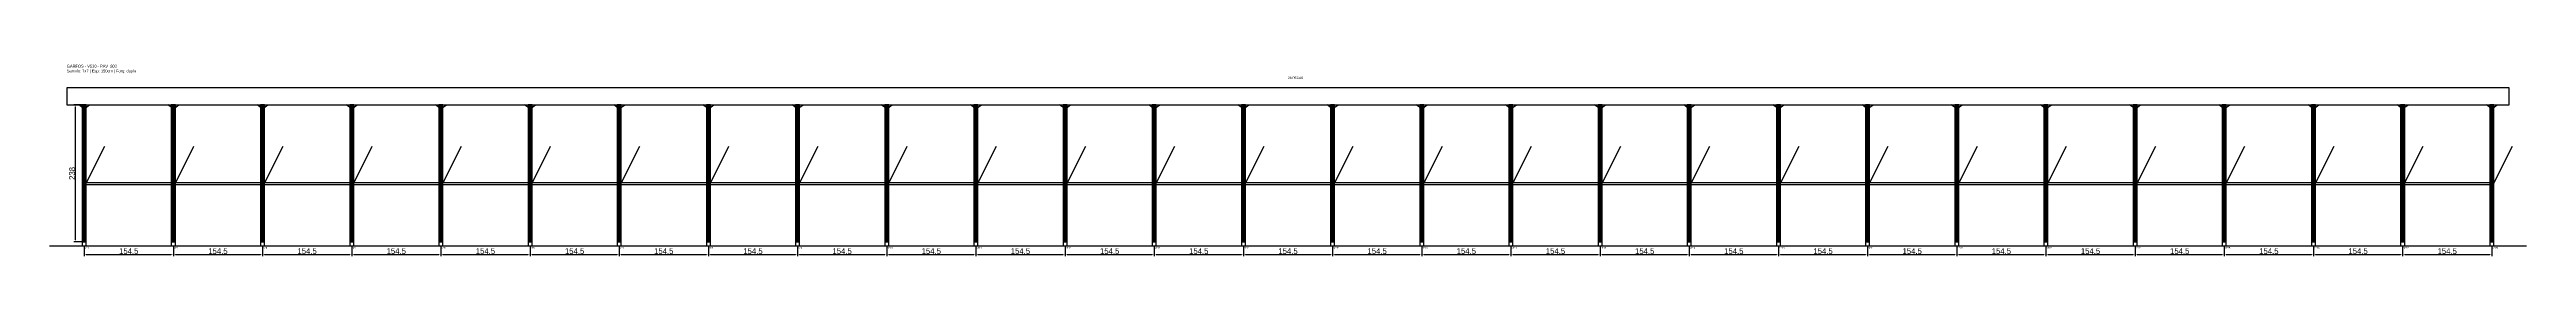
# Model space of a CAD drawing. Header units: metres. Extents: x -30 to 4261, y -25 to 308.
import ezdxf

# ---------------------------------------------------------------- set-up
doc = ezdxf.new("R2010")
doc.units = ezdxf.units.M
for name, color, linetype in [('BARRA_ANCORAGEM', 1, 'Continuous'), ('COTA', 241, 'Continuous'), ('GARFOS OK', 3, 'Continuous'), ('NOME DA VIGA', 6, 'Continuous'), ('SARR_7x7', 40, 'Continuous'), ('TIRAS REESCORAMENTO', 252, 'Continuous'), ('VIGAS', 3, 'Continuous')]:
    doc.layers.add(name, color=color, linetype=linetype)
doc.dimstyles.new('EZ DXF', dxfattribs={"dimtxt": 10, "dimasz": 3.5, "dimexe": 3, "dimexo": 1.5, "dimgap": 1, "dimtad": 1, "dimdec": 1, "dimdsep": 46, "dimcen": 2.5, "dimazin": 3, "dimtfac": 1, "dimtmove": 0, "dimatfit": 3})

msp = doc.modelspace()

# ---------------------------------------------------------------- hatches: boundary and pattern name
at = {"layer": 'COTA'}
h = msp.add_hatch(dxfattribs=at)
h.set_pattern_fill('ANSI31', scale=0.5)
h.paths.add_polyline_path([(26.5, 0), (33.5, 0), (33.5, 238), (26.5, 238)])
h = msp.add_hatch(dxfattribs=at)
h.set_pattern_fill('ANSI31', scale=0.5)
h.paths.add_polyline_path([(180.98, 0), (187.98, 0), (187.98, 238), (180.98, 238)])
h = msp.add_hatch(dxfattribs=at)
h.set_pattern_fill('ANSI31', scale=0.5)
h.paths.add_polyline_path([(335.46, 0), (342.46, 0), (342.46, 238), (335.46, 238)])
h = msp.add_hatch(dxfattribs=at)
h.set_pattern_fill('ANSI31', scale=0.5)
h.paths.add_polyline_path([(489.94, 0), (496.94, 0), (496.94, 238), (489.94, 238)])
h = msp.add_hatch(dxfattribs=at)
h.set_pattern_fill('ANSI31', scale=0.5)
h.paths.add_polyline_path([(644.43, 0), (651.43, 0), (651.43, 238), (644.43, 238)])
h = msp.add_hatch(dxfattribs=at)
h.set_pattern_fill('ANSI31', scale=0.5)
h.paths.add_polyline_path([(798.91, 0), (805.91, 0), (805.91, 238), (798.91, 238)])
h = msp.add_hatch(dxfattribs=at)
h.set_pattern_fill('ANSI31', scale=0.5)
h.paths.add_polyline_path([(953.39, 0), (960.39, 0), (960.39, 238), (953.39, 238)])
h = msp.add_hatch(dxfattribs=at)
h.set_pattern_fill('ANSI31', scale=0.5)
h.paths.add_polyline_path([(1107.87, 0), (1114.87, 0), (1114.87, 238), (1107.87, 238)])
h = msp.add_hatch(dxfattribs=at)
h.set_pattern_fill('ANSI31', scale=0.5)
h.paths.add_polyline_path([(1262.35, 0), (1269.35, 0), (1269.35, 238), (1262.35, 238)])
h = msp.add_hatch(dxfattribs=at)
h.set_pattern_fill('ANSI31', scale=0.5)
h.paths.add_polyline_path([(1416.83, 0), (1423.83, 0), (1423.83, 238), (1416.83, 238)])
h = msp.add_hatch(dxfattribs=at)
h.set_pattern_fill('ANSI31', scale=0.5)
h.paths.add_polyline_path([(1571.31, 0), (1578.31, 0), (1578.31, 238), (1571.31, 238)])
h = msp.add_hatch(dxfattribs=at)
h.set_pattern_fill('ANSI31', scale=0.5)
h.paths.add_polyline_path([(1725.8, 0), (1732.8, 0), (1732.8, 238), (1725.8, 238)])
h = msp.add_hatch(dxfattribs=at)
h.set_pattern_fill('ANSI31', scale=0.5)
h.paths.add_polyline_path([(1880.28, 0), (1887.28, 0), (1887.28, 238), (1880.28, 238)])
h = msp.add_hatch(dxfattribs=at)
h.set_pattern_fill('ANSI31', scale=0.5)
h.paths.add_polyline_path([(2034.76, 0), (2041.76, 0), (2041.76, 238), (2034.76, 238)])
h = msp.add_hatch(dxfattribs=at)
h.set_pattern_fill('ANSI31', scale=0.5)
h.paths.add_polyline_path([(2189.24, 0), (2196.24, 0), (2196.24, 238), (2189.24, 238)])
h = msp.add_hatch(dxfattribs=at)
h.set_pattern_fill('ANSI31', scale=0.5)
h.paths.add_polyline_path([(2343.72, 0), (2350.72, 0), (2350.72, 238), (2343.72, 238)])
h = msp.add_hatch(dxfattribs=at)
h.set_pattern_fill('ANSI31', scale=0.5)
h.paths.add_polyline_path([(2498.2, 0), (2505.2, 0), (2505.2, 238), (2498.2, 238)])
h = msp.add_hatch(dxfattribs=at)
h.set_pattern_fill('ANSI31', scale=0.5)
h.paths.add_polyline_path([(2652.69, 0), (2659.69, 0), (2659.69, 238), (2652.69, 238)])
h = msp.add_hatch(dxfattribs=at)
h.set_pattern_fill('ANSI31', scale=0.5)
h.paths.add_polyline_path([(2807.17, 0), (2814.17, 0), (2814.17, 238), (2807.17, 238)])
h = msp.add_hatch(dxfattribs=at)
h.set_pattern_fill('ANSI31', scale=0.5)
h.paths.add_polyline_path([(2961.65, 0), (2968.65, 0), (2968.65, 238), (2961.65, 238)])
h = msp.add_hatch(dxfattribs=at)
h.set_pattern_fill('ANSI31', scale=0.5)
h.paths.add_polyline_path([(3116.13, 0), (3123.13, 0), (3123.13, 238), (3116.13, 238)])
h = msp.add_hatch(dxfattribs=at)
h.set_pattern_fill('ANSI31', scale=0.5)
h.paths.add_polyline_path([(3270.61, 0), (3277.61, 0), (3277.61, 238), (3270.61, 238)])
h = msp.add_hatch(dxfattribs=at)
h.set_pattern_fill('ANSI31', scale=0.5)
h.paths.add_polyline_path([(3425.09, 0), (3432.09, 0), (3432.09, 238), (3425.09, 238)])
h = msp.add_hatch(dxfattribs=at)
h.set_pattern_fill('ANSI31', scale=0.5)
h.paths.add_polyline_path([(3579.57, 0), (3586.57, 0), (3586.57, 238), (3579.57, 238)])
h = msp.add_hatch(dxfattribs=at)
h.set_pattern_fill('ANSI31', scale=0.5)
h.paths.add_polyline_path([(3734.06, 0), (3741.06, 0), (3741.06, 238), (3734.06, 238)])
h = msp.add_hatch(dxfattribs=at)
h.set_pattern_fill('ANSI31', scale=0.5)
h.paths.add_polyline_path([(3888.54, 0), (3895.54, 0), (3895.54, 238), (3888.54, 238)])
h = msp.add_hatch(dxfattribs=at)
h.set_pattern_fill('ANSI31', scale=0.5)
h.paths.add_polyline_path([(4043.02, 0), (4050.02, 0), (4050.02, 238), (4043.02, 238)])
h = msp.add_hatch(dxfattribs=at)
h.set_pattern_fill('ANSI31', scale=0.5)
h.paths.add_polyline_path([(4197.5, 0), (4204.5, 0), (4204.5, 238), (4197.5, 238)])

# ---------------------------------------------------------------- linework, layer by layer
at = {"layer": 'BARRA_ANCORAGEM'}
for p, q in [((30, 95.2), (65.7, 166.6)), ((184.48, 95.2), (220.18, 166.6)), ((338.96, 95.2), (374.66, 166.6)), ((493.44, 95.2), (529.14, 166.6)), ((647.93, 95.2), (683.63, 166.6)), ((802.41, 95.2), (838.11, 166.6)), ((956.89, 95.2), (992.59, 166.6)), ((1111.37, 95.2), (1147.07, 166.6)), ((1265.85, 95.2), (1301.55, 166.6)), ((1420.33, 95.2), (1456.03, 166.6)), ((1574.81, 95.2), (1610.51, 166.6)), ((1729.3, 95.2), (1765, 166.6)), ((1883.78, 95.2), (1919.48, 166.6)), ((2038.26, 95.2), (2073.96, 166.6)), ((2192.74, 95.2), (2228.44, 166.6)), ((2347.22, 95.2), (2382.92, 166.6)), ((2501.7, 95.2), (2537.4, 166.6)), ((2656.19, 95.2), (2691.89, 166.6)), ((2810.67, 95.2), (2846.37, 166.6)), ((2965.15, 95.2), (3000.85, 166.6)), ((3119.63, 95.2), (3155.33, 166.6)), ((3274.11, 95.2), (3309.81, 166.6)), ((3428.59, 95.2), (3464.29, 166.6)), ((3583.07, 95.2), (3618.77, 166.6)), ((3737.56, 95.2), (3773.26, 166.6)), ((3892.04, 95.2), (3927.74, 166.6)), ((4046.52, 95.2), (4082.22, 166.6)), ((4201, 95.2), (4236.7, 166.6))]:
    msp.add_line(p, q, dxfattribs=at)
at = {"layer": 'GARFOS OK'}
for p, q in [((30, 231), (20.5, 238)), ((20.5, 238), (39.5, 238)), ((30, 231), (39.5, 238)), ((184.48, 231), (174.98, 238)), ((174.98, 238), (193.98, 238)), ((184.48, 231), (193.98, 238)), ((338.96, 231), (329.46, 238)), ((329.46, 238), (348.46, 238)), ((338.96, 231), (348.46, 238)), ((493.44, 231), (483.94, 238)), ((483.94, 238), (502.94, 238)), ((493.44, 231), (502.94, 238)), ((647.93, 231), (638.43, 238)), ((638.43, 238), (657.43, 238)), ((647.93, 231), (657.43, 238)), ((802.41, 231), (792.91, 238)), ((792.91, 238), (811.91, 238)), ((802.41, 231), (811.91, 238)), ((956.89, 231), (947.39, 238)), ((947.39, 238), (966.39, 238)), ((956.89, 231), (966.39, 238)), ((1111.37, 231), (1101.87, 238)), ((1101.87, 238), (1120.87, 238)), ((1111.37, 231), (1120.87, 238)), ((1265.85, 231), (1256.35, 238)), ((1256.35, 238), (1275.35, 238)), ((1265.85, 231), (1275.35, 238)), ((1420.33, 231), (1410.83, 238)), ((1410.83, 238), (1429.83, 238)), ((1420.33, 231), (1429.83, 238)), ((1574.81, 231), (1565.31, 238)), ((1565.31, 238), (1584.31, 238)), ((1574.81, 231), (1584.31, 238)), ((1729.3, 231), (1719.8, 238)), ((1719.8, 238), (1738.8, 238)), ((1729.3, 231), (1738.8, 238)), ((1883.78, 231), (1874.28, 238)), ((1874.28, 238), (1893.28, 238)), ((1883.78, 231), (1893.28, 238)), ((2038.26, 231), (2028.76, 238)), ((2028.76, 238), (2047.76, 238)), ((2038.26, 231), (2047.76, 238)), ((2192.74, 231), (2183.24, 238)), ((2183.24, 238), (2202.24, 238)), ((2192.74, 231), (2202.24, 238)), ((2347.22, 231), (2337.72, 238)), ((2337.72, 238), (2356.72, 238)), ((2347.22, 231), (2356.72, 238)), ((2501.7, 231), (2492.2, 238)), ((2492.2, 238), (2511.2, 238)), ((2501.7, 231), (2511.2, 238)), ((2656.19, 231), (2646.69, 238)), ((2646.69, 238), (2665.69, 238)), ((2656.19, 231), (2665.69, 238)), ((2810.67, 231), (2801.17, 238)), ((2801.17, 238), (2820.17, 238)), ((2810.67, 231), (2820.17, 238)), ((2965.15, 231), (2955.65, 238)), ((2955.65, 238), (2974.65, 238)), ((2965.15, 231), (2974.65, 238)), ((3119.63, 231), (3110.13, 238)), ((3110.13, 238), (3129.13, 238)), ((3119.63, 231), (3129.13, 238)), ((3274.11, 231), (3264.61, 238)), ((3264.61, 238), (3283.61, 238)), ((3274.11, 231), (3283.61, 238)), ((3428.59, 231), (3419.09, 238)), ((3419.09, 238), (3438.09, 238)), ((3428.59, 231), (3438.09, 238)), ((3583.07, 231), (3573.57, 238)), ((3573.57, 238), (3592.57, 238)), ((3583.07, 231), (3592.57, 238)), ((3737.56, 231), (3728.06, 238)), ((3728.06, 238), (3747.06, 238)), ((3737.56, 231), (3747.06, 238)), ((3892.04, 231), (3882.54, 238)), ((3882.54, 238), (3901.54, 238)), ((3892.04, 231), (3901.54, 238)), ((4046.52, 231), (4037.02, 238)), ((4037.02, 238), (4056.02, 238)), ((4046.52, 231), (4056.02, 238)), ((4201, 231), (4191.5, 238)), ((4191.5, 238), (4210.5, 238)), ((4201, 231), (4210.5, 238))]:
    msp.add_line(p, q, dxfattribs=at)
at = {"layer": 'GARFOS OK', "linetype": 'CONTINUOUS'}
msp.add_line((-30, -7), (4261, -7), dxfattribs=at)
at = {"layer": 'GARFOS OK'}
for points in [[(26.5, 0), (33.5, 0), (33.5, 238), (26.5, 238), (26.5, 0)], [(180.98, 0), (187.98, 0), (187.98, 238), (180.98, 238), (180.98, 0)], [(335.46, 0), (342.46, 0), (342.46, 238), (335.46, 238), (335.46, 0)], [(489.94, 0), (496.94, 0), (496.94, 238), (489.94, 238), (489.94, 0)], [(644.43, 0), (651.43, 0), (651.43, 238), (644.43, 238), (644.43, 0)], [(798.91, 0), (805.91, 0), (805.91, 238), (798.91, 238), (798.91, 0)], [(953.39, 0), (960.39, 0), (960.39, 238), (953.39, 238), (953.39, 0)], [(1107.87, 0), (1114.87, 0), (1114.87, 238), (1107.87, 238), (1107.87, 0)], [(1262.35, 0), (1269.35, 0), (1269.35, 238), (1262.35, 238), (1262.35, 0)], [(1416.83, 0), (1423.83, 0), (1423.83, 238), (1416.83, 238), (1416.83, 0)], [(1571.31, 0), (1578.31, 0), (1578.31, 238), (1571.31, 238), (1571.31, 0)], [(1725.8, 0), (1732.8, 0), (1732.8, 238), (1725.8, 238), (1725.8, 0)], [(1880.28, 0), (1887.28, 0), (1887.28, 238), (1880.28, 238), (1880.28, 0)], [(2034.76, 0), (2041.76, 0), (2041.76, 238), (2034.76, 238), (2034.76, 0)], [(2189.24, 0), (2196.24, 0), (2196.24, 238), (2189.24, 238), (2189.24, 0)], [(2343.72, 0), (2350.72, 0), (2350.72, 238), (2343.72, 238), (2343.72, 0)], [(2498.2, 0), (2505.2, 0), (2505.2, 238), (2498.2, 238), (2498.2, 0)], [(2652.69, 0), (2659.69, 0), (2659.69, 238), (2652.69, 238), (2652.69, 0)], [(2807.17, 0), (2814.17, 0), (2814.17, 238), (2807.17, 238), (2807.17, 0)], [(2961.65, 0), (2968.65, 0), (2968.65, 238), (2961.65, 238), (2961.65, 0)], [(3116.13, 0), (3123.13, 0), (3123.13, 238), (3116.13, 238), (3116.13, 0)], [(3270.61, 0), (3277.61, 0), (3277.61, 238), (3270.61, 238), (3270.61, 0)], [(3425.09, 0), (3432.09, 0), (3432.09, 238), (3425.09, 238), (3425.09, 0)], [(3579.57, 0), (3586.57, 0), (3586.57, 238), (3579.57, 238), (3579.57, 0)], [(3734.06, 0), (3741.06, 0), (3741.06, 238), (3734.06, 238), (3734.06, 0)], [(3888.54, 0), (3895.54, 0), (3895.54, 238), (3888.54, 238), (3888.54, 0)], [(4043.02, 0), (4050.02, 0), (4050.02, 238), (4043.02, 238), (4043.02, 0)], [(4197.5, 0), (4204.5, 0), (4204.5, 238), (4197.5, 238), (4197.5, 0)]]:
    msp.add_lwpolyline(points, dxfattribs=at)
at = {"layer": 'SARR_7x7'}
for points in [[(26.5, -7), (33.5, -7), (33.5, 0), (26.5, 0), (26.5, -7)], [(180.98, -7), (187.98, -7), (187.98, 0), (180.98, 0), (180.98, -7)], [(335.46, -7), (342.46, -7), (342.46, 0), (335.46, 0), (335.46, -7)], [(489.94, -7), (496.94, -7), (496.94, 0), (489.94, 0), (489.94, -7)], [(644.43, -7), (651.43, -7), (651.43, 0), (644.43, 0), (644.43, -7)], [(798.91, -7), (805.91, -7), (805.91, 0), (798.91, 0), (798.91, -7)], [(953.39, -7), (960.39, -7), (960.39, 0), (953.39, 0), (953.39, -7)], [(1107.87, -7), (1114.87, -7), (1114.87, 0), (1107.87, 0), (1107.87, -7)], [(1262.35, -7), (1269.35, -7), (1269.35, 0), (1262.35, 0), (1262.35, -7)], [(1416.83, -7), (1423.83, -7), (1423.83, 0), (1416.83, 0), (1416.83, -7)], [(1571.31, -7), (1578.31, -7), (1578.31, 0), (1571.31, 0), (1571.31, -7)], [(1725.8, -7), (1732.8, -7), (1732.8, 0), (1725.8, 0), (1725.8, -7)], [(1880.28, -7), (1887.28, -7), (1887.28, 0), (1880.28, 0), (1880.28, -7)], [(2034.76, -7), (2041.76, -7), (2041.76, 0), (2034.76, 0), (2034.76, -7)], [(2189.24, -7), (2196.24, -7), (2196.24, 0), (2189.24, 0), (2189.24, -7)], [(2343.72, -7), (2350.72, -7), (2350.72, 0), (2343.72, 0), (2343.72, -7)], [(2498.2, -7), (2505.2, -7), (2505.2, 0), (2498.2, 0), (2498.2, -7)], [(2652.69, -7), (2659.69, -7), (2659.69, 0), (2652.69, 0), (2652.69, -7)], [(2807.17, -7), (2814.17, -7), (2814.17, 0), (2807.17, 0), (2807.17, -7)], [(2961.65, -7), (2968.65, -7), (2968.65, 0), (2961.65, 0), (2961.65, -7)], [(3116.13, -7), (3123.13, -7), (3123.13, 0), (3116.13, 0), (3116.13, -7)], [(3270.61, -7), (3277.61, -7), (3277.61, 0), (3270.61, 0), (3270.61, -7)], [(3425.09, -7), (3432.09, -7), (3432.09, 0), (3425.09, 0), (3425.09, -7)], [(3579.57, -7), (3586.57, -7), (3586.57, 0), (3579.57, 0), (3579.57, -7)], [(3734.06, -7), (3741.06, -7), (3741.06, 0), (3734.06, 0), (3734.06, -7)], [(3888.54, -7), (3895.54, -7), (3895.54, 0), (3888.54, 0), (3888.54, -7)], [(4043.02, -7), (4050.02, -7), (4050.02, 0), (4043.02, 0), (4043.02, -7)], [(4197.5, -7), (4204.5, -7), (4204.5, 0), (4197.5, 0), (4197.5, -7)]]:
    msp.add_lwpolyline(points, dxfattribs=at)
at = {"layer": 'TIRAS REESCORAMENTO'}
for points in [[(30, 100), (184.48, 100), (184.48, 102.5), (30, 102.5), (30, 100)], [(184.48, 100), (338.96, 100), (338.96, 102.5), (184.48, 102.5), (184.48, 100)], [(338.96, 100), (493.44, 100), (493.44, 102.5), (338.96, 102.5), (338.96, 100)], [(493.44, 100), (647.93, 100), (647.93, 102.5), (493.44, 102.5), (493.44, 100)], [(647.93, 100), (802.41, 100), (802.41, 102.5), (647.93, 102.5), (647.93, 100)], [(802.41, 100), (956.89, 100), (956.89, 102.5), (802.41, 102.5), (802.41, 100)], [(956.89, 100), (1111.37, 100), (1111.37, 102.5), (956.89, 102.5), (956.89, 100)], [(1111.37, 100), (1265.85, 100), (1265.85, 102.5), (1111.37, 102.5), (1111.37, 100)], [(1265.85, 100), (1420.33, 100), (1420.33, 102.5), (1265.85, 102.5), (1265.85, 100)], [(1420.33, 100), (1574.81, 100), (1574.81, 102.5), (1420.33, 102.5), (1420.33, 100)], [(1574.81, 100), (1729.3, 100), (1729.3, 102.5), (1574.81, 102.5), (1574.81, 100)], [(1729.3, 100), (1883.78, 100), (1883.78, 102.5), (1729.3, 102.5), (1729.3, 100)], [(1883.78, 100), (2038.26, 100), (2038.26, 102.5), (1883.78, 102.5), (1883.78, 100)], [(2038.26, 100), (2192.74, 100), (2192.74, 102.5), (2038.26, 102.5), (2038.26, 100)], [(2192.74, 100), (2347.22, 100), (2347.22, 102.5), (2192.74, 102.5), (2192.74, 100)], [(2347.22, 100), (2501.7, 100), (2501.7, 102.5), (2347.22, 102.5), (2347.22, 100)], [(2501.7, 100), (2656.19, 100), (2656.19, 102.5), (2501.7, 102.5), (2501.7, 100)], [(2656.19, 100), (2810.67, 100), (2810.67, 102.5), (2656.19, 102.5), (2656.19, 100)], [(2810.67, 100), (2965.15, 100), (2965.15, 102.5), (2810.67, 102.5), (2810.67, 100)], [(2965.15, 100), (3119.63, 100), (3119.63, 102.5), (2965.15, 102.5), (2965.15, 100)], [(3119.63, 100), (3274.11, 100), (3274.11, 102.5), (3119.63, 102.5), (3119.63, 100)], [(3274.11, 100), (3428.59, 100), (3428.59, 102.5), (3274.11, 102.5), (3274.11, 100)], [(3428.59, 100), (3583.07, 100), (3583.07, 102.5), (3428.59, 102.5), (3428.59, 100)], [(3583.07, 100), (3737.56, 100), (3737.56, 102.5), (3583.07, 102.5), (3583.07, 100)], [(3737.56, 100), (3892.04, 100), (3892.04, 102.5), (3737.56, 102.5), (3737.56, 100)], [(3892.04, 100), (4046.52, 100), (4046.52, 102.5), (3892.04, 102.5), (3892.04, 100)], [(4046.52, 100), (4201, 100), (4201, 102.5), (4046.52, 102.5), (4046.52, 100)]]:
    msp.add_lwpolyline(points, dxfattribs=at)
at = {"layer": 'VIGAS'}
msp.add_lwpolyline([(0, 238), (4231, 238), (4231, 268), (0, 268), (0, 238)], dxfattribs=at)

# ---------------------------------------------------------------- texts
at = {"layer": 'NOME DA VIGA'}
for s, height, p in [('28 PECAS', 4, (2115.5, 283)), ('GF1', 3, (30, -12)), ('GF2', 3, (184.48, -12)), ('GF3', 3, (338.96, -12)), ('GF4', 3, (493.44, -12)), ('GF5', 3, (647.93, -12)), ('GF6', 3, (802.41, -12)), ('GF7', 3, (956.89, -12)), ('GF8', 3, (1111.37, -12)), ('GF9', 3, (1265.85, -12)), ('GF10', 3, (1420.33, -12)), ('GF11', 3, (1574.81, -12)), ('GF12', 3, (1729.3, -12)), ('GF13', 3, (1883.78, -12)), ('GF14', 3, (2038.26, -12)), ('GF15', 3, (2192.74, -12)), ('GF16', 3, (2347.22, -12)), ('GF17', 3, (2501.7, -12)), ('GF18', 3, (2656.19, -12)), ('GF19', 3, (2810.67, -12)), ('GF20', 3, (2965.15, -12)), ('GF21', 3, (3119.63, -12)), ('GF22', 3, (3274.11, -12)), ('GF23', 3, (3428.59, -12)), ('GF24', 3, (3583.07, -12)), ('GF25', 3, (3737.56, -12)), ('GF26', 3, (3892.04, -12)), ('GF27', 3, (4046.52, -12)), ('GF28', 3, (4201, -12))]:
    msp.add_text(s, height=height, dxfattribs=at).set_placement(p)
at = {"layer": 'NOME DA VIGA', "insert": (0, 293), "char_height": 5, "attachment_point": 7}
msp.add_mtext('GARFOS - V530 - PAV_803\\PSarrafo: 7x7 | Esp: 150cm | Forq: dupla', dxfattribs=at)

# ---------------------------------------------------------------- dimensions: what is measured, and where the dimension line sits
at = {"layer": 'COTA'}
msp.add_linear_dim(base=(15, 0), p1=(30, 0), p2=(30, 238), angle=90, dimstyle='EZ DXF', dxfattribs=at).render()
for base, p1, p2 in [((30, -22), (30, -7), (184.48, -7)), ((184.48, -22), (184.48, -7), (338.96, -7)), ((338.96, -22), (338.96, -7), (493.44, -7)), ((493.44, -22), (493.44, -7), (647.93, -7)), ((647.93, -22), (647.93, -7), (802.41, -7)), ((802.41, -22), (802.41, -7), (956.89, -7)), ((956.89, -22), (956.89, -7), (1111.37, -7)), ((1111.37, -22), (1111.37, -7), (1265.85, -7)), ((1265.85, -22), (1265.85, -7), (1420.33, -7)), ((1420.33, -22), (1420.33, -7), (1574.81, -7)), ((1574.81, -22), (1574.81, -7), (1729.3, -7)), ((1729.3, -22), (1729.3, -7), (1883.78, -7)), ((1883.78, -22), (1883.78, -7), (2038.26, -7)), ((2038.26, -22), (2038.26, -7), (2192.74, -7)), ((2192.74, -22), (2192.74, -7), (2347.22, -7)), ((2347.22, -22), (2347.22, -7), (2501.7, -7)), ((2501.7, -22), (2501.7, -7), (2656.19, -7)), ((2656.19, -22), (2656.19, -7), (2810.67, -7)), ((2810.67, -22), (2810.67, -7), (2965.15, -7)), ((2965.15, -22), (2965.15, -7), (3119.63, -7)), ((3119.63, -22), (3119.63, -7), (3274.11, -7)), ((3274.11, -22), (3274.11, -7), (3428.59, -7)), ((3428.59, -22), (3428.59, -7), (3583.07, -7)), ((3583.07, -22), (3583.07, -7), (3737.56, -7)), ((3737.56, -22), (3737.56, -7), (3892.04, -7)), ((3892.04, -22), (3892.04, -7), (4046.52, -7)), ((4046.52, -22), (4046.52, -7), (4201, -7))]:
    msp.add_linear_dim(base=base, p1=p1, p2=p2, dimstyle='EZ DXF', dxfattribs=at).render()

doc.saveas('drawing.dxf')
